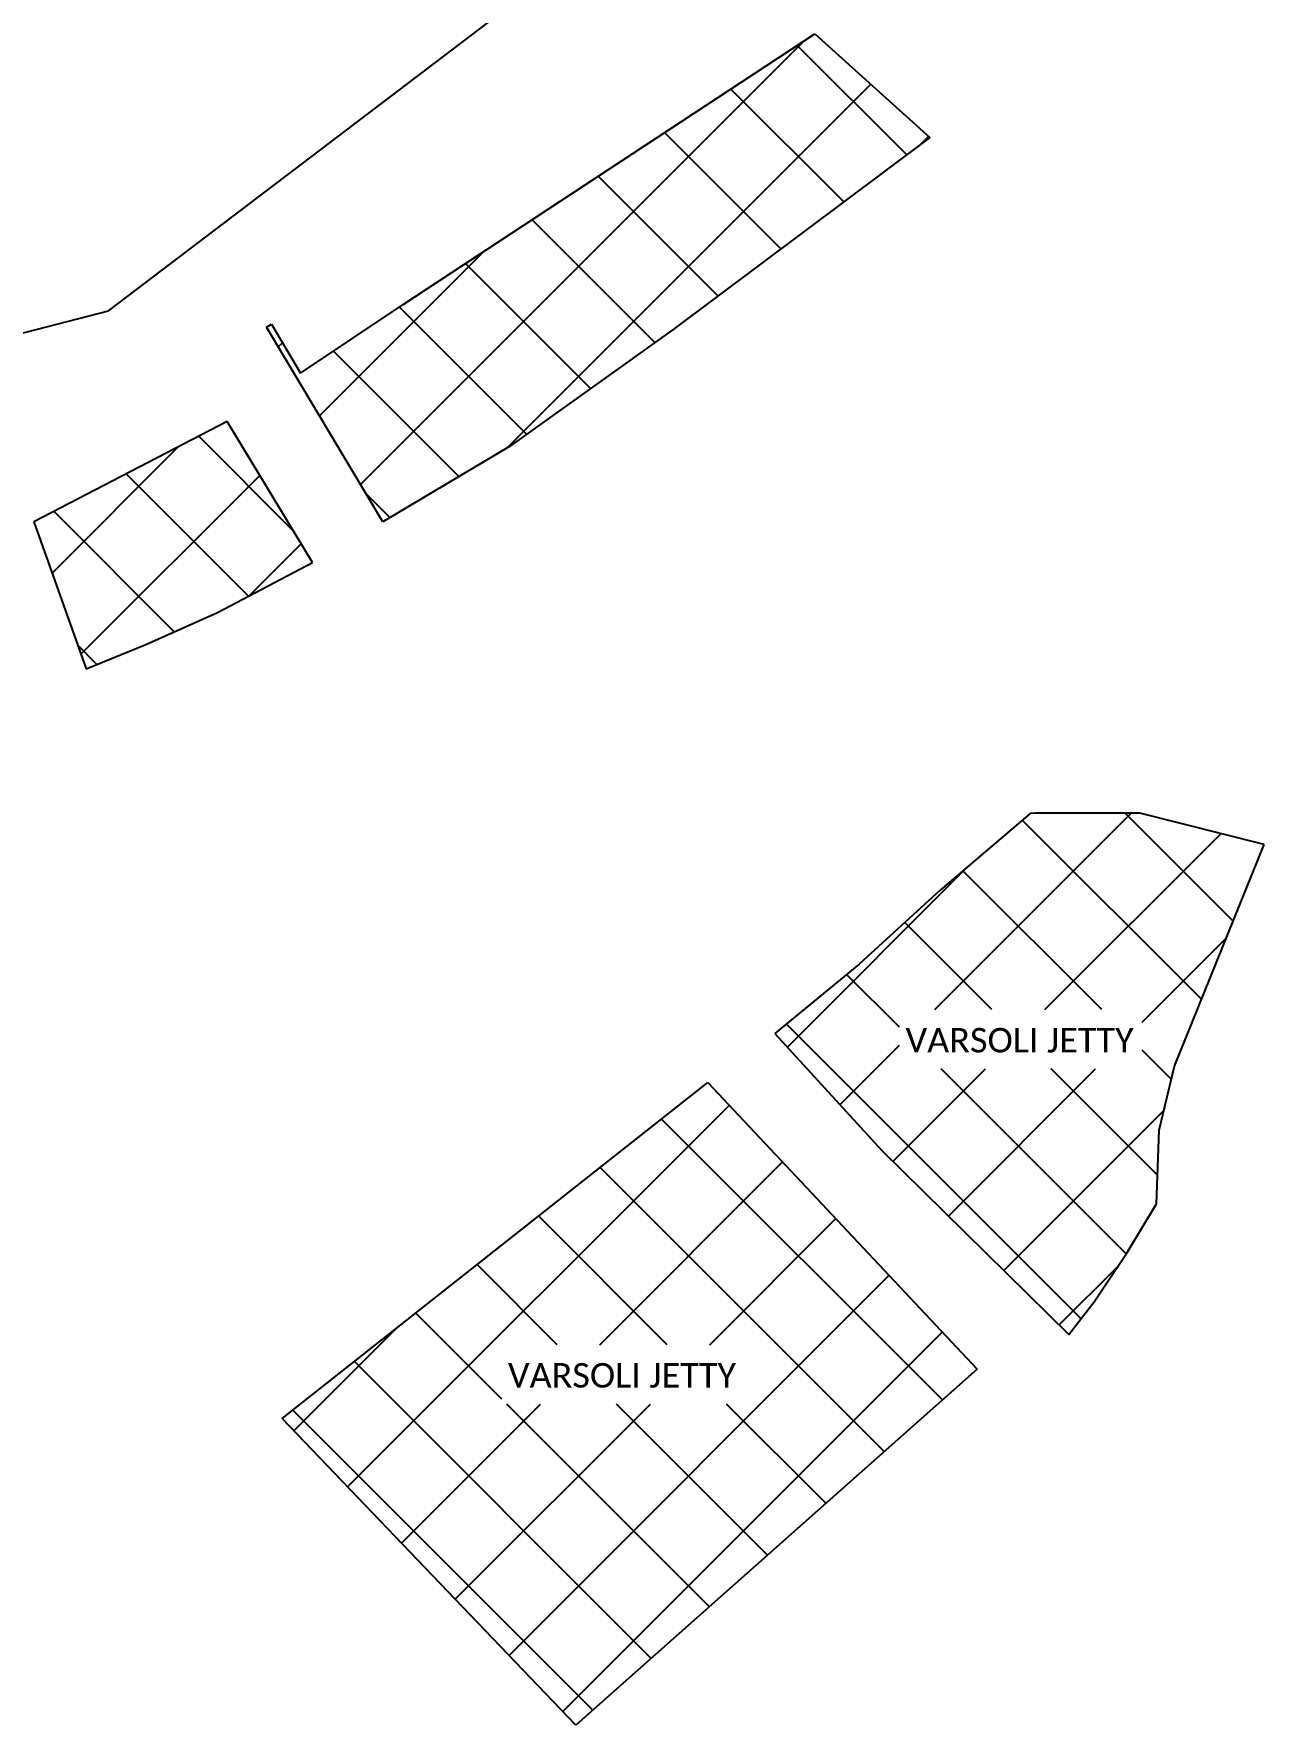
# Model space of a CAD drawing. Header units: metres. Extents: x 274648 to 277673, y 2063816 to 2066136.
# Drawn here: x 274796.4 to 274947.2, y 2065477.8 to 2065685 of the extents above; entities that cross this region are included whole.
import ezdxf

# ---------------------------------------------------------------- set-up
doc = ezdxf.new("R2010")
doc.units = ezdxf.units.M
for name, color, linetype in [('JETTY', 41, 'Continuous'), ('JETTY HATCH', 6, 'Continuous'), ('JETTY TEXT', 250, 'Continuous'), ('village', 3, 'Continuous')]:
    doc.layers.add(name, color=color, linetype=linetype)
doc.styles.add('MtXpl_Calibri', font='calibri.ttf')

msp = doc.modelspace()

# ---------------------------------------------------------------- texts
at = {"layer": 'JETTY TEXT', "color": 7, "style": 'MtXpl_Calibri'}
for p in [(274903.25, 2065560.18), (274854.53, 2065519.12)]:
    msp.add_text('VARSOLI JETTY', height=3, dxfattribs=at).set_placement(p)

# ---------------------------------------------------------------- linework, layer by layer
at = {"layer": 'JETTY'}
for p, q in [((274841.71, 2065651.81), (274892.13, 2065684.98)), ((274892.13, 2065684.98), (274906.22, 2065672.28)), ((274906.22, 2065672.28), (274874.77, 2065648.76)), ((274829.13, 2065643.42), (274841.71, 2065651.81)), ((274824.95, 2065649.03), (274825.56, 2065649.39)), ((274839.2, 2065625.18), (274824.95, 2065649.03)), ((274825.56, 2065649.39), (274829.13, 2065643.42)), ((274874.77, 2065648.76), (274854.72, 2065634.43)), ((274820.12, 2065637.48), (274796.44, 2065625.21)), ((274830.57, 2065620.21), (274820.12, 2065637.48)), ((274854.72, 2065634.43), (274839.2, 2065625.18)), ((274796.44, 2065625.21), (274802.84, 2065607.2)), ((274818.93, 2065614.08), (274830.57, 2065620.21)), ((274810.17, 2065610.16), (274818.93, 2065614.08)), ((274802.84, 2065607.2), (274810.17, 2065610.16)), ((274918.5, 2065589.44), (274907.5, 2065580.05)), ((274919.08, 2065589.48), (274918.5, 2065589.44)), ((274931.95, 2065589.48), (274919.08, 2065589.48)), ((274947.19, 2065585.64), (274931.95, 2065589.48)), ((274936.19, 2065558.51), (274947.19, 2065585.64)), ((274907.5, 2065580.05), (274897.55, 2065571.01)), ((274897.55, 2065571.01), (274887.25, 2065562.5)), ((274887.25, 2065562.5), (274900.33, 2065548.15)), ((274934.34, 2065550.67), (274936.19, 2065558.51)), ((274826.85, 2065515.32), (274879.03, 2065556.48)), ((274879.03, 2065556.48), (274912.04, 2065521.39)), ((274933.98, 2065541.65), (274934.34, 2065550.67)), ((274900.33, 2065548.15), (274923.27, 2065525.63)), ((274930.39, 2065535.67), (274933.98, 2065541.65)), ((274926.35, 2065529.63), (274930.39, 2065535.67)), ((274923.27, 2065525.63), (274926.35, 2065529.63)), ((274912.04, 2065521.39), (274862.86, 2065477.76)), ((274862.86, 2065477.76), (274826.85, 2065515.32))]:
    msp.add_line(p, q, dxfattribs=at)
at = {"layer": 'JETTY HATCH', "linetype": 'Continuous'}
for p, q in [((274836.47, 2065629.75), (274890.87, 2065684.15)), ((274903.39, 2065670.16), (274889.98, 2065683.57)), ((274854.45, 2065634.27), (274898.98, 2065678.8)), ((274895.68, 2065664.4), (274881.85, 2065678.22)), ((274887.97, 2065658.63), (274873.73, 2065672.88)), ((274905.09, 2065671.44), (274906.07, 2065672.41)), ((274880.26, 2065652.87), (274865.6, 2065667.53)), ((274872.51, 2065647.15), (274857.48, 2065662.18)), ((274831.43, 2065638.18), (274851.49, 2065658.24)), ((274864.66, 2065641.53), (274849.35, 2065656.84)), ((274856.81, 2065635.92), (274841.23, 2065651.49)), ((274826.39, 2065646.62), (274826.91, 2065647.14)), ((274848.52, 2065630.73), (274833.15, 2065646.1)), ((274828.23, 2065624.08), (274816.64, 2065635.67)), ((274798.68, 2065618.9), (274814.17, 2065634.4)), ((274822.75, 2065616.09), (274807.76, 2065631.08)), ((274802.21, 2065608.97), (274824.12, 2065630.87)), ((274840.07, 2065625.71), (274837.12, 2065628.66)), ((274813.65, 2065611.72), (274798.89, 2065626.48)), ((274822.87, 2065616.16), (274829.2, 2065622.48)), ((274804.17, 2065607.73), (274801.82, 2065610.08)), ((274906.85, 2065565.43), (274930.9, 2065589.48)), ((274939.51, 2065566.69), (274917.56, 2065588.63)), ((274943.39, 2065576.27), (274930.18, 2065589.48)), ((274920.32, 2065565.43), (274941.87, 2065586.98)), ((274888.78, 2065560.83), (274910.9, 2065582.95)), ((274927.3, 2065565.43), (274910.29, 2065582.43)), ((274913.83, 2065565.43), (274903.15, 2065576.1)), ((274932.25, 2065563.89), (274942.55, 2065574.19)), ((274902.5, 2065563.28), (274896.03, 2065569.75)), ((274924.75, 2065527.56), (274888.65, 2065563.66)), ((274895.2, 2065553.78), (274902.5, 2065561.08)), ((274935.81, 2065556.91), (274932.25, 2065560.47)), ((274901.7, 2065546.81), (274913.05, 2065558.16)), ((274930.28, 2065535.5), (274907.62, 2065558.16)), ((274908.5, 2065540.13), (274926.52, 2065558.16)), ((274934.12, 2065545.13), (274921.09, 2065558.16)), ((274834.89, 2065506.94), (274881.65, 2065553.7)), ((274915.29, 2065533.46), (274934.91, 2065553.07)), ((274907.77, 2065517.6), (274873.36, 2065552.01)), ((274865.79, 2065524.37), (274888.18, 2065546.76)), ((274900.63, 2065511.27), (274865.83, 2065546.07)), ((274874.06, 2065524.37), (274858.3, 2065540.13)), ((274879.26, 2065524.37), (274894.71, 2065539.82)), ((274860.58, 2065524.37), (274850.77, 2065534.19)), ((274922.09, 2065526.79), (274929.22, 2065533.92)), ((274854.67, 2065486.31), (274901.24, 2065532.88)), ((274853.78, 2065517.7), (274843.24, 2065528.25)), ((274828.29, 2065513.82), (274840.83, 2065526.35)), ((274861.26, 2065479.43), (274907.77, 2065525.94)), ((274872.08, 2065485.94), (274835.71, 2065522.31)), ((274841.48, 2065500.06), (274858.52, 2065517.1)), ((274848.07, 2065493.18), (274871.99, 2065517.1)), ((274879.22, 2065492.27), (274854.38, 2065517.1)), ((274886.35, 2065498.6), (274867.85, 2065517.1)), ((274893.49, 2065504.94), (274881.32, 2065517.1)), ((274864.94, 2065479.61), (274828.18, 2065516.37))]:
    msp.add_line(p, q, dxfattribs=at)
at = {"layer": 'village', "color": 3, "true_color": 0x00ff00}
msp.add_polyline3d([(274733.62, 2065363.88, 0), (274741.5, 2065463.32, 0), (274765.2, 2065522.01, 0), (274773.16, 2065642.66, 0), (274805.58, 2065651.03, 0), (274870.13, 2065700.08, 0), (274949.05, 2065736.48, 0), (275047.67, 2065759.78, 0), (275074.32, 2065755.46, 0), (275279.75, 2065953.73, 0), (275506.37, 2066050.94, 0), (275819.84, 2066136.27, 0), (275899.2, 2066111.78, 0), (275988.05, 2066107.5, 0), (276118.74, 2065892.92, 0), (276230.09, 2065857.7, 0), (276303.28, 2065852.77, 0), (276470.99, 2065875.13, 0), (276566.39, 2065953.76, 0), (276625.91, 2065965.72, 0), (276772.95, 2065891.32, 0), (276954.8, 2065954.73, 0), (277078.15, 2066026.12, 0), (277114.47, 2065981.88, 0), (277119.79, 2065885.11, 0), (277138.11, 2065802.58, 0), (277228.51, 2065662.28, 0), (277359.43, 2065662.12, 0), (277448.69, 2065640.51, 0), (277511.74, 2065667.39, 0), (277583.29, 2065723.75, 0), (277611.84, 2065760.51, 0), (277646.53, 2065686.38, 0), (277673.48, 2065572.23, 0), (277671.4, 2065493.45, 0), (277578.1, 2065439.65, 0), (277586.36, 2065381.6, 0), (277505.62, 2065350.86, 0), (277499.76, 2065383.6, 0), (277445.82, 2065396.69, 0), (277383.21, 2065260.27, 0), (277327.41, 2065266.54, 0), (277286.76, 2065292.98, 0), (277287.59, 2065183.93, 0), (277246.31, 2065208.46, 0), (277193.47, 2065201.97, 0), (277039.69, 2065233.47, 0), (277002.98, 2065148.19, 0), (276984.94, 2065052.22, 0), (276949.54, 2065022.59, 0), (276863.51, 2065051.78, 0), (276806.38, 2065040.79, 0), (276705.36, 2065021.15, 0), (276682.7, 2065036.89, 0), (276556.7, 2064951.36, 0), (276501.75, 2064930.26, 0), (276390.62, 2064808.45, 0), (276323.22, 2064681.05, 0), (276119.72, 2064362.76, 0), (275847.48, 2064324, 0), (275699.78, 2064299.46, 0), (275512.26, 2064304.03, 0), (275460.81, 2064261.16, 0), (275407.65, 2064060.93, 0), (275361.54, 2063888.6, 0), (275249.5, 2063881.48, 0), (275071.68, 2063885.51, 0), (274849.04, 2063815.96, 0), (274817.85, 2063861.33, 0), (274763.76, 2064020.84, 0), (274758.81, 2064117.06, 0), (274713.06, 2064242.92, 0), (274661.53, 2064466.49, 0), (274647.98, 2064587.13, 0), (274656.05, 2064700.2, 0)], dxfattribs=at)

msp.set_redraw_order([(e.dxf.handle, doc.entitydb.next_handle()) for e in msp.query("TEXT MTEXT ATTDEF DIMENSION ARC_DIMENSION")])  # texts and dimensions are drawn at this point

doc.saveas('drawing.dxf')
